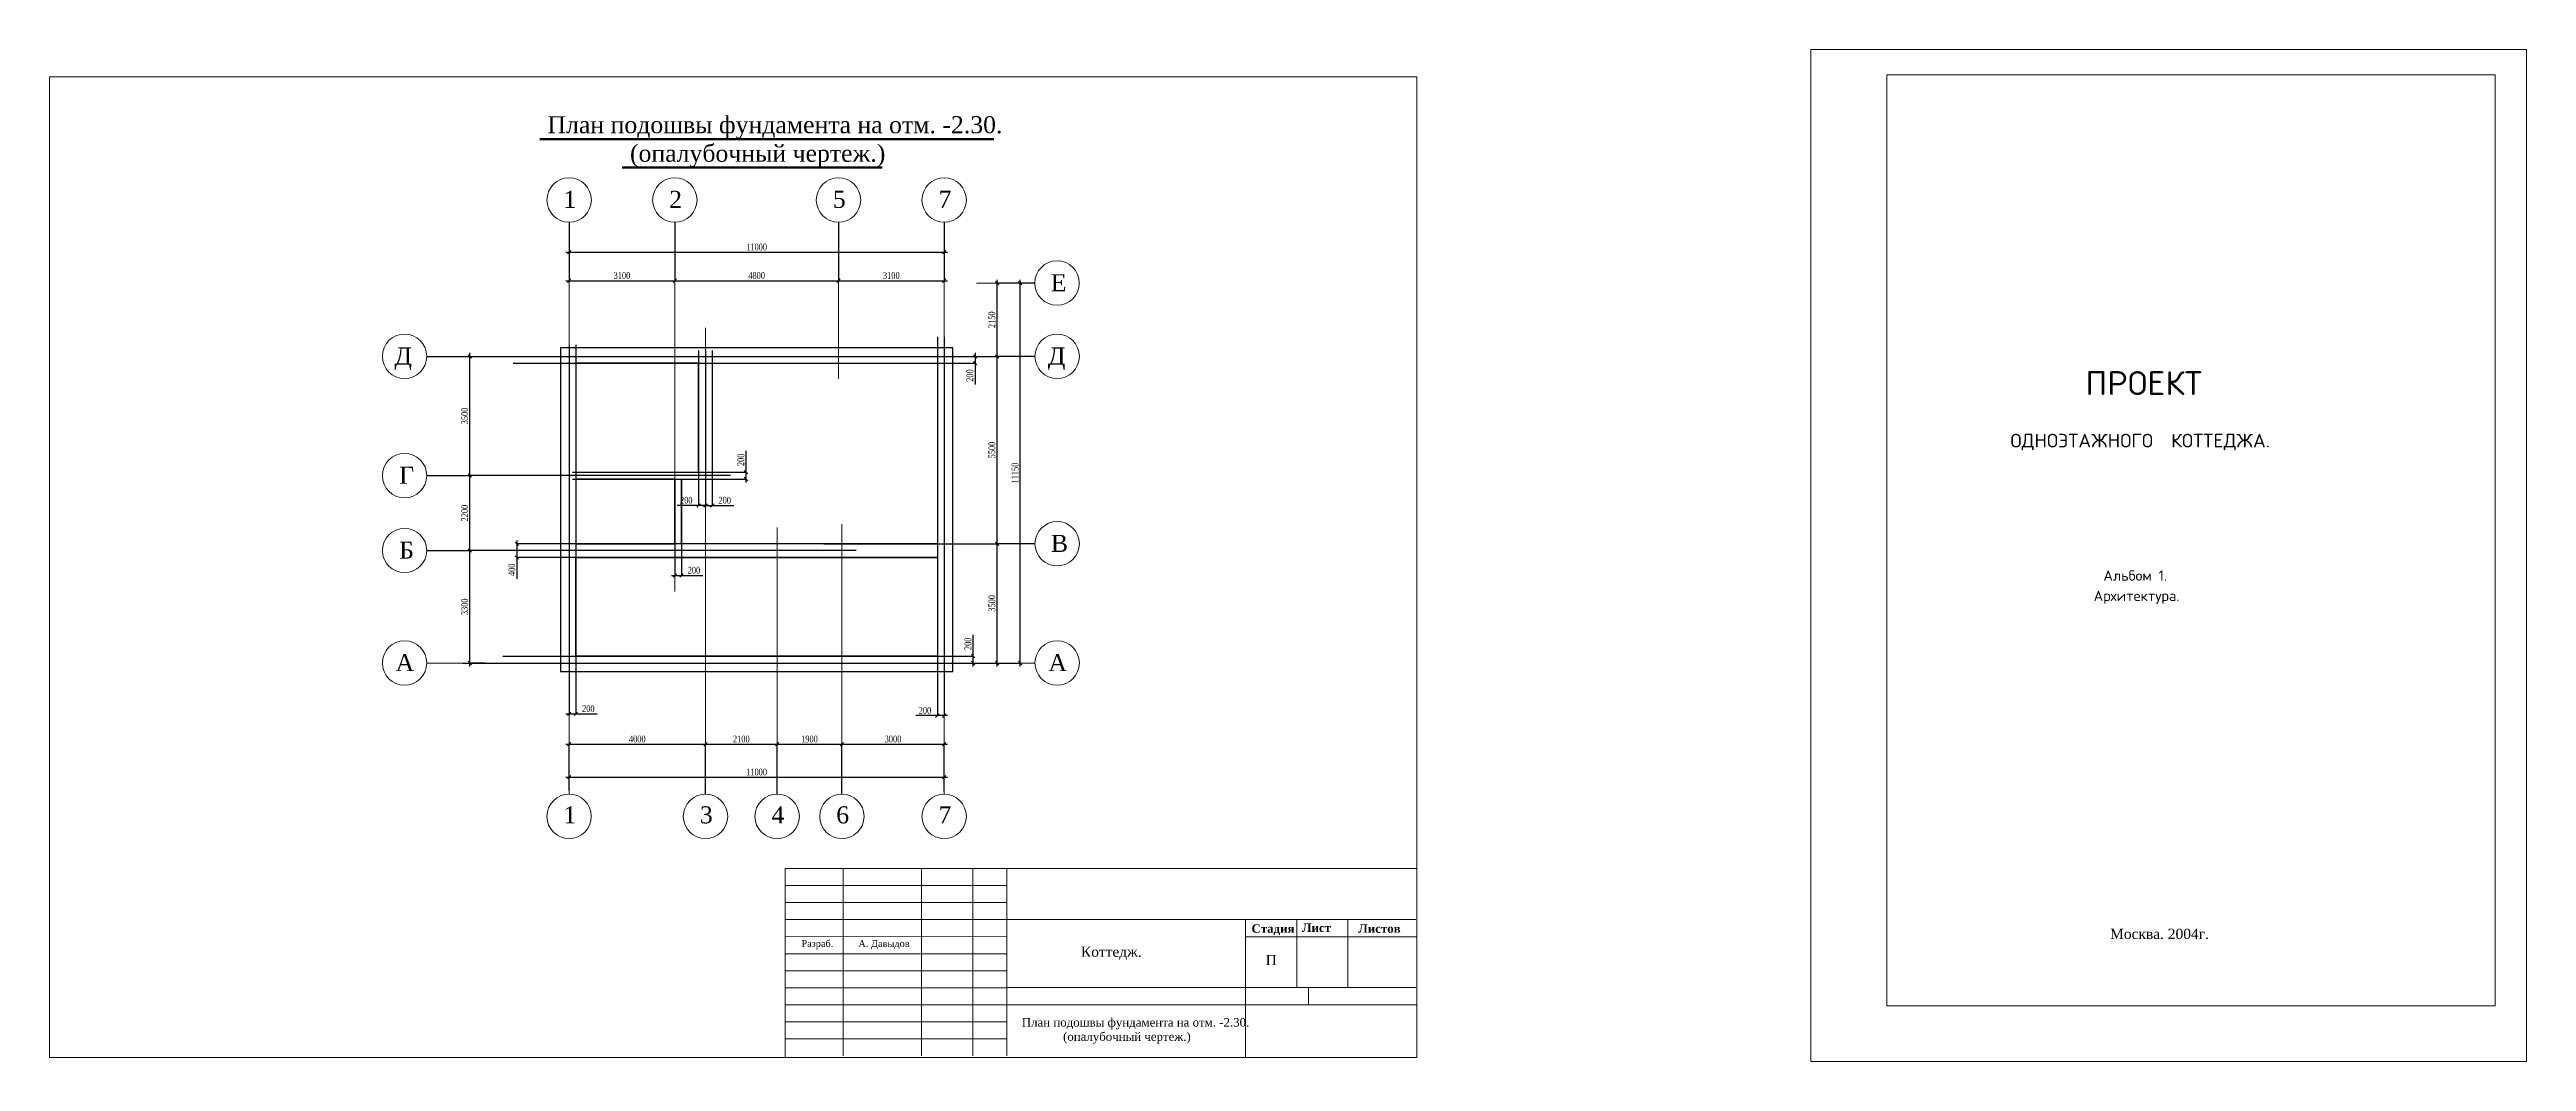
# Model space of a CAD drawing. Extents: x 1560470 to 2285577, y -245723 to 320220.
# Drawn here: x 2127665 to 2200307, y -188290 to -158587 of the extents above; entities that cross this region are included whole.
import ezdxf

# ---------------------------------------------------------------- set-up
doc = ezdxf.new("R2010")
doc.units = 0
doc.header["$LTSCALE"] = 500
doc.header["$MEASUREMENT"] = 0
doc.layers.get('0').update_dxf_attribs({"linetype": 'CONTINUOUS', "lineweight": 0, "plot": 0})
for name, color, linetype, lineweight in [('Для печати', 250, 'CONTINUOUS', 0), ('КР. ОСИ', 34, 'CONTINUOUS', 18), ('КР. ф-т подошва', 34, 'CONTINUOUS', 18), ('Рамка и штамп', 252, 'CONTINUOUS', 15)]:
    doc.layers.add(name, color=color, linetype=linetype, lineweight=lineweight)
doc.layers.get('0').off()
doc.styles.add('NAKLON', font='TIMESBD.TTF', dxfattribs={"height": 500})
doc.styles.add('ROMANS', font='romans', dxfattribs={"height": 2.5})
doc.styles.get("Standard").update_dxf_attribs({"font": 'TIMES.TTF', "width": 0.8, "height": 200})
doc.dimstyles.new('ISO-25', dxfattribs={"dimtxt": 300, "dimasz": 100, "dimexe": 0, "dimexo": 0, "dimgap": 50, "dimtad": 1, "dimdec": 0, "dimrnd": 10, "dimtxsty": 'Standard', "dimblk": 'OBLIQUE', "dimcen": 100, "dimdle": 100, "dimadec": 0, "dimazin": 0, "dimtfac": 1, "dimtdec": 0, "dimtmove": 0, "dimatfit": 3, "dimldrblk": 'OBLIQUE', "dimfxl": 0, "dimarcsym": 0})

msp = doc.modelspace()

# ---------------------------------------------------------------- texts
at = {"layer": 'Для печати', "color": 5, "linetype": 'Continuous', "lineweight": 15, "ltscale": 0.13, "style": 'ROMANS'}
for s, height, p in [('ПРОЕКТ', 700, (2187370.1, -168728.3)), ('ОДНОЭТАЖНОГО  КОТТЕДЖА.', 400, (2185174.4, -170266.6)), ('Альбом 1.', 300, (2187898.5, -174177.5)), ('Архитектура.', 300, (2187612.9, -174772.4))]:
    msp.add_text(s, height=height, dxfattribs=at).set_placement(p)
at = {"layer": 'Для печати', "color": 5, "linetype": 'Continuous', "lineweight": 15, "ltscale": 0.13}
msp.add_text('Москва. 2004г.', height=300, dxfattribs=at).set_placement((2188096.5, -184693.4))
at = {"layer": 'КР. ОСИ', "color": 5, "linetype": 'Continuous', "lineweight": 9}
for s, p in [('1', (2142736.5, -163234.3)), ('2', (2145836.5, -163234.3)), ('5', (2150636.4, -163234.3)), ('7', (2153736.2, -163234.3)), ('Е', (2157029, -165681.8)), ('Д', (2137777.2, -167832.8)), ('Д', (2156942.9, -167832.8)), ('Г', (2137919.8, -171333)), ('В', (2157032, -173332.8)), ('Б', (2137919.8, -173532.4)), ('А', (2137814.3, -176832.8)), ('А', (2156958.8, -176832.8)), ('1', (2142736.5, -181299.8)), ('3', (2146736.9, -181299.7)), ('4', (2148836.8, -181299.7)), ('6', (2150736.6, -181299.8)), ('7', (2153736.2, -181299.7))]:
    msp.add_text(s, height=500, dxfattribs=at).set_placement(p)
at = {"layer": 'КР. ф-т подошва', "color": 5, "linetype": 'Continuous', "lineweight": 50, "ltscale": 0.13}
for s, height, p in [('План подошвы фундамента на отм. -2.30.', 500, (2142268.3, -161044.4)), ('(опалубочный чертеж.)', 500, (2144688, -161882.5)), ('План подошвы фундамента на отм. -2.30.', 250, (2156178.9, -187264.5)), ('(опалубочный чертеж.)', 250, (2157388.7, -187683.5))]:
    msp.add_text(s, height=height, dxfattribs=at).set_placement(p)
at = {"layer": 'Рамка и штамп', "color": 5, "linetype": 'Continuous', "lineweight": 15, "ltscale": 0.13, "style": 'NAKLON'}
for s, p in [('Стадия', (2162916, -184512.8)), ('Лист', (2164395.5, -184488.5)), ('Листов', (2166044.8, -184512.8))]:
    msp.add_text(s, height=250, dxfattribs=at).set_placement(p)
at = {"layer": 'Рамка и штамп', "color": 5, "linetype": 'Continuous', "lineweight": 15}
for s, height, p in [('Разраб.', 200, (2149715.3, -184928.1)), ('А. Давыдов', 200, (2151385.7, -184928.1)), ('П', 300, (2163332.1, -185461.5))]:
    msp.add_text(s, height=height, dxfattribs=at).set_placement(p)
at = {"layer": 'Рамка и штамп', "color": 5, "linetype": 'Continuous', "lineweight": 9}
msp.add_text('Коттедж.', height=300, dxfattribs=at).set_placement((2157911.6, -185217.9))

# ---------------------------------------------------------------- blocks, each defined once
blk = doc.blocks.new('_Oblique')
at = {"color": 0, "linetype": 'ByBlock', "lineweight": -2}
blk.add_line((-0.5, -0.5), (0.5, 0.5), dxfattribs=at)
blk = doc.blocks.new('*D677')
at = {"layer": 'КР. ОСИ', "color": 0, "linetype": 'Continuous', "lineweight": -2, "ltscale": 0.13}
for p, q in [((2138728, -173294), (2139990, -173294)), ((2139990, -176694), (2139990, -173194)), ((2140438, -176594), (2139990, -176594))]:
    blk.add_line(p, q, dxfattribs=at)
at = {"layer": 'КР. ОСИ', "color": 0, "linetype": 'Continuous', "lineweight": -2, "ltscale": 0.13, "xscale": 100, "yscale": 100, "zscale": 100}
for p, rotation in [((2139990, -173294), 90), ((2139990, -176594), 270)]:
    blk.add_blockref('_Oblique', p, dxfattribs=dict(at, rotation=rotation))
at = {"layer": 'КР. ОСИ', "color": 0, "linetype": 'Continuous', "lineweight": 9, "ltscale": 0.13, "insert": (2139839, -174944), "char_height": 200, "attachment_point": 5, "rotation": 90}
blk.add_mtext('3300', dxfattribs=at)
blk = doc.blocks.new('*D678')
at = {"layer": 'КР. ОСИ', "color": 0, "linetype": 'Continuous', "lineweight": -2, "ltscale": 0.13}
for p, q in [((2138728, -171094), (2139990, -171094)), ((2139990, -173394), (2139990, -170994)), ((2151322, -173294), (2139990, -173294))]:
    blk.add_line(p, q, dxfattribs=at)
at = {"layer": 'КР. ОСИ', "color": 0, "linetype": 'Continuous', "lineweight": -2, "ltscale": 0.13, "xscale": 100, "yscale": 100, "zscale": 100}
for p, rotation in [((2139990, -171094), 90), ((2139990, -173294), 270)]:
    blk.add_blockref('_Oblique', p, dxfattribs=dict(at, rotation=rotation))
at = {"layer": 'КР. ОСИ', "color": 0, "linetype": 'Continuous', "lineweight": 9, "ltscale": 0.13, "insert": (2139839, -172194), "char_height": 200, "attachment_point": 5, "rotation": 90}
blk.add_mtext('2200', dxfattribs=at)
blk = doc.blocks.new('*D679')
at = {"layer": 'КР. ОСИ', "color": 0, "linetype": 'Continuous', "lineweight": -2, "ltscale": 0.13}
for p, q in [((2138728, -167594), (2139990, -167594)), ((2139990, -171194), (2139990, -167494)), ((2147640, -171094), (2139990, -171094))]:
    blk.add_line(p, q, dxfattribs=at)
at = {"layer": 'КР. ОСИ', "color": 0, "linetype": 'Continuous', "lineweight": -2, "ltscale": 0.13, "xscale": 100, "yscale": 100, "zscale": 100}
for p, rotation in [((2139990, -167594), 90), ((2139990, -171094), 270)]:
    blk.add_blockref('_Oblique', p, dxfattribs=dict(at, rotation=rotation))
at = {"layer": 'КР. ОСИ', "color": 0, "linetype": 'Continuous', "lineweight": 9, "ltscale": 0.13, "insert": (2139839, -169344), "char_height": 200, "attachment_point": 5, "rotation": 90}
blk.add_mtext('3500', dxfattribs=at)
blk = doc.blocks.new('*D680')
at = {"layer": 'КР. ОСИ', "color": 0, "linetype": 'Continuous', "lineweight": -2, "ltscale": 0.13}
for p, q in [((2142802, -179946), (2154002, -179946)), ((2142902, -180337), (2142902, -179946)), ((2153902, -180369), (2153902, -179946))]:
    blk.add_line(p, q, dxfattribs=at)
at = {"layer": 'КР. ОСИ', "color": 0, "linetype": 'Continuous', "lineweight": -2, "ltscale": 0.13, "xscale": 100, "yscale": 100, "zscale": 100, "rotation": 180}
blk.add_blockref('_Oblique', (2142902, -179946), dxfattribs=at)
at = {"layer": 'КР. ОСИ', "color": 0, "linetype": 'Continuous', "lineweight": -2, "ltscale": 0.13, "xscale": 100, "yscale": 100, "zscale": 100}
blk.add_blockref('_Oblique', (2153902, -179946), dxfattribs=at)
at = {"layer": 'КР. ОСИ', "color": 0, "linetype": 'Continuous', "lineweight": 9, "ltscale": 0.13, "insert": (2148402, -179795), "char_height": 200, "attachment_point": 5}
blk.add_mtext('11000', dxfattribs=at)
blk = doc.blocks.new('*D681')
at = {"layer": 'КР. ОСИ', "color": 0, "linetype": 'Continuous', "lineweight": -2, "ltscale": 0.13}
for p, q in [((2142802, -178978), (2147003, -178978)), ((2142902, -180337), (2142902, -178978)), ((2146903, -180443), (2146903, -178978))]:
    blk.add_line(p, q, dxfattribs=at)
at = {"layer": 'КР. ОСИ', "color": 0, "linetype": 'Continuous', "lineweight": -2, "ltscale": 0.13, "xscale": 100, "yscale": 100, "zscale": 100, "rotation": 180}
blk.add_blockref('_Oblique', (2142902, -178978), dxfattribs=at)
at = {"layer": 'КР. ОСИ', "color": 0, "linetype": 'Continuous', "lineweight": -2, "ltscale": 0.13, "xscale": 100, "yscale": 100, "zscale": 100}
blk.add_blockref('_Oblique', (2146903, -178978), dxfattribs=at)
at = {"layer": 'КР. ОСИ', "color": 0, "linetype": 'Continuous', "lineweight": 9, "ltscale": 0.13, "insert": (2144902, -178826), "char_height": 200, "attachment_point": 5}
blk.add_mtext('4000', dxfattribs=at)
blk = doc.blocks.new('*D682')
at = {"layer": 'КР. ОСИ', "color": 0, "linetype": 'Continuous', "lineweight": -2, "ltscale": 0.13}
for p, q in [((2146803, -178978), (2149102, -178978)), ((2146903, -180443), (2146903, -178978)), ((2149002, -180443), (2149002, -178978))]:
    blk.add_line(p, q, dxfattribs=at)
at = {"layer": 'КР. ОСИ', "color": 0, "linetype": 'Continuous', "lineweight": -2, "ltscale": 0.13, "xscale": 100, "yscale": 100, "zscale": 100, "rotation": 180}
blk.add_blockref('_Oblique', (2146903, -178978), dxfattribs=at)
at = {"layer": 'КР. ОСИ', "color": 0, "linetype": 'Continuous', "lineweight": -2, "ltscale": 0.13, "xscale": 100, "yscale": 100, "zscale": 100}
blk.add_blockref('_Oblique', (2149002, -178978), dxfattribs=at)
at = {"layer": 'КР. ОСИ', "color": 0, "linetype": 'Continuous', "lineweight": 9, "ltscale": 0.13, "insert": (2147953, -178826), "char_height": 200, "attachment_point": 5}
blk.add_mtext('2100', dxfattribs=at)
blk = doc.blocks.new('*D683')
at = {"layer": 'КР. ОСИ', "color": 0, "linetype": 'Continuous', "lineweight": -2, "ltscale": 0.13}
for p, q in [((2148902, -178978), (2151002, -178978)), ((2149002, -180443), (2149002, -178978)), ((2150902, -180443), (2150902, -178978))]:
    blk.add_line(p, q, dxfattribs=at)
at = {"layer": 'КР. ОСИ', "color": 0, "linetype": 'Continuous', "lineweight": -2, "ltscale": 0.13, "xscale": 100, "yscale": 100, "zscale": 100, "rotation": 180}
blk.add_blockref('_Oblique', (2149002, -178978), dxfattribs=at)
at = {"layer": 'КР. ОСИ', "color": 0, "linetype": 'Continuous', "lineweight": -2, "ltscale": 0.13, "xscale": 100, "yscale": 100, "zscale": 100}
blk.add_blockref('_Oblique', (2150902, -178978), dxfattribs=at)
at = {"layer": 'КР. ОСИ', "color": 0, "linetype": 'Continuous', "lineweight": 9, "ltscale": 0.13, "insert": (2149952, -178826), "char_height": 200, "attachment_point": 5}
blk.add_mtext('1900', dxfattribs=at)
blk = doc.blocks.new('*D684')
at = {"layer": 'КР. ОСИ', "color": 0, "linetype": 'Continuous', "lineweight": -2, "ltscale": 0.13}
for p, q in [((2150802, -178978), (2154002, -178978)), ((2150902, -180443), (2150902, -178978)), ((2153902, -180369), (2153902, -178978))]:
    blk.add_line(p, q, dxfattribs=at)
at = {"layer": 'КР. ОСИ', "color": 0, "linetype": 'Continuous', "lineweight": -2, "ltscale": 0.13, "xscale": 100, "yscale": 100, "zscale": 100, "rotation": 180}
blk.add_blockref('_Oblique', (2150902, -178978), dxfattribs=at)
at = {"layer": 'КР. ОСИ', "color": 0, "linetype": 'Continuous', "lineweight": -2, "ltscale": 0.13, "xscale": 100, "yscale": 100, "zscale": 100}
blk.add_blockref('_Oblique', (2153902, -178978), dxfattribs=at)
at = {"layer": 'КР. ОСИ', "color": 0, "linetype": 'Continuous', "lineweight": 9, "ltscale": 0.13, "insert": (2152402, -178826), "char_height": 200, "attachment_point": 5}
blk.add_mtext('3000', dxfattribs=at)
blk = doc.blocks.new('*D685')
at = {"layer": 'КР. ОСИ', "color": 0, "linetype": 'Continuous', "lineweight": -2, "ltscale": 0.13}
for p, q in [((2156133, -176694), (2156133, -165343)), ((2156561, -165443), (2156133, -165443)), ((2139789, -176594), (2156133, -176594))]:
    blk.add_line(p, q, dxfattribs=at)
at = {"layer": 'КР. ОСИ', "color": 0, "linetype": 'Continuous', "lineweight": -2, "ltscale": 0.13, "xscale": 100, "yscale": 100, "zscale": 100}
for p, rotation in [((2156133, -165443), 90), ((2156133, -176594), 270)]:
    blk.add_blockref('_Oblique', p, dxfattribs=dict(at, rotation=rotation))
at = {"layer": 'КР. ОСИ', "color": 0, "linetype": 'Continuous', "lineweight": 9, "ltscale": 0.13, "insert": (2155981, -171019), "char_height": 200, "attachment_point": 5, "rotation": 90}
blk.add_mtext('11150', dxfattribs=at)
blk = doc.blocks.new('*D686')
at = {"layer": 'КР. ОСИ', "color": 0, "linetype": 'Continuous', "lineweight": -2, "ltscale": 0.13}
for p, q in [((2155453, -176694), (2155453, -172994)), ((2156564, -173094), (2155453, -173094)), ((2139789, -176594), (2155453, -176594))]:
    blk.add_line(p, q, dxfattribs=at)
at = {"layer": 'КР. ОСИ', "color": 0, "linetype": 'Continuous', "lineweight": -2, "ltscale": 0.13, "xscale": 100, "yscale": 100, "zscale": 100}
for p, rotation in [((2155453, -173094), 90), ((2155453, -176594), 270)]:
    blk.add_blockref('_Oblique', p, dxfattribs=dict(at, rotation=rotation))
at = {"layer": 'КР. ОСИ', "color": 0, "linetype": 'Continuous', "lineweight": 9, "ltscale": 0.13, "insert": (2155301, -174844), "char_height": 200, "attachment_point": 5, "rotation": 90}
blk.add_mtext('3500', dxfattribs=at)
blk = doc.blocks.new('*D687')
at = {"layer": 'КР. ОСИ', "color": 0, "linetype": 'Continuous', "lineweight": -2, "ltscale": 0.13}
for p, q in [((2155453, -173194), (2155453, -167494)), ((2156564, -167594), (2155453, -167594)), ((2150377, -173094), (2155453, -173094))]:
    blk.add_line(p, q, dxfattribs=at)
at = {"layer": 'КР. ОСИ', "color": 0, "linetype": 'Continuous', "lineweight": -2, "ltscale": 0.13, "xscale": 100, "yscale": 100, "zscale": 100}
for p, rotation in [((2155453, -167594), 90), ((2155453, -173094), 270)]:
    blk.add_blockref('_Oblique', p, dxfattribs=dict(at, rotation=rotation))
at = {"layer": 'КР. ОСИ', "color": 0, "linetype": 'Continuous', "lineweight": 9, "ltscale": 0.13, "insert": (2155301, -170344), "char_height": 200, "attachment_point": 5, "rotation": 90}
blk.add_mtext('5500', dxfattribs=at)
blk = doc.blocks.new('*D688')
at = {"layer": 'КР. ОСИ', "color": 0, "linetype": 'Continuous', "lineweight": -2, "ltscale": 0.13}
for p, q in [((2155453, -167694), (2155453, -165343)), ((2156561, -165443), (2155453, -165443)), ((2138877, -167594), (2155453, -167594))]:
    blk.add_line(p, q, dxfattribs=at)
at = {"layer": 'КР. ОСИ', "color": 0, "linetype": 'Continuous', "lineweight": -2, "ltscale": 0.13, "xscale": 100, "yscale": 100, "zscale": 100}
for p, rotation in [((2155453, -165443), 90), ((2155453, -167594), 270)]:
    blk.add_blockref('_Oblique', p, dxfattribs=dict(at, rotation=rotation))
at = {"layer": 'КР. ОСИ', "color": 0, "linetype": 'Continuous', "lineweight": 9, "ltscale": 0.13, "insert": (2155301, -166519), "char_height": 200, "attachment_point": 5, "rotation": 90}
blk.add_mtext('2150', dxfattribs=at)
blk = doc.blocks.new('*D689')
at = {"layer": 'КР. ОСИ', "color": 0, "linetype": 'Continuous', "lineweight": -2, "ltscale": 0.13}
for p, q in [((2142902, -163657), (2142902, -164537)), ((2153902, -163657), (2153902, -164537)), ((2142802, -164537), (2154002, -164537))]:
    blk.add_line(p, q, dxfattribs=at)
at = {"layer": 'КР. ОСИ', "color": 0, "linetype": 'Continuous', "lineweight": -2, "ltscale": 0.13, "xscale": 100, "yscale": 100, "zscale": 100, "rotation": 180}
blk.add_blockref('_Oblique', (2142902, -164537), dxfattribs=at)
at = {"layer": 'КР. ОСИ', "color": 0, "linetype": 'Continuous', "lineweight": -2, "ltscale": 0.13, "xscale": 100, "yscale": 100, "zscale": 100}
blk.add_blockref('_Oblique', (2153902, -164537), dxfattribs=at)
at = {"layer": 'КР. ОСИ', "color": 0, "linetype": 'Continuous', "lineweight": 9, "ltscale": 0.13, "insert": (2148402, -164385), "char_height": 200, "attachment_point": 5}
blk.add_mtext('11000', dxfattribs=at)
blk = doc.blocks.new('*D690')
at = {"layer": 'КР. ОСИ', "color": 0, "linetype": 'Continuous', "lineweight": -2, "ltscale": 0.13}
for p, q in [((2142902, -163657), (2142902, -165373)), ((2146002, -163657), (2146002, -165373)), ((2142802, -165373), (2146102, -165373))]:
    blk.add_line(p, q, dxfattribs=at)
at = {"layer": 'КР. ОСИ', "color": 0, "linetype": 'Continuous', "lineweight": -2, "ltscale": 0.13, "xscale": 100, "yscale": 100, "zscale": 100, "rotation": 180}
blk.add_blockref('_Oblique', (2142902, -165373), dxfattribs=at)
at = {"layer": 'КР. ОСИ', "color": 0, "linetype": 'Continuous', "lineweight": -2, "ltscale": 0.13, "xscale": 100, "yscale": 100, "zscale": 100}
blk.add_blockref('_Oblique', (2146002, -165373), dxfattribs=at)
at = {"layer": 'КР. ОСИ', "color": 0, "linetype": 'Continuous', "lineweight": 9, "ltscale": 0.13, "insert": (2144452, -165221), "char_height": 200, "attachment_point": 5}
blk.add_mtext('3100', dxfattribs=at)
blk = doc.blocks.new('*D691')
at = {"layer": 'КР. ОСИ', "color": 0, "linetype": 'Continuous', "lineweight": -2, "ltscale": 0.13}
for p, q in [((2146002, -163657), (2146002, -165373)), ((2150802, -163657), (2150802, -165373)), ((2145902, -165373), (2150902, -165373))]:
    blk.add_line(p, q, dxfattribs=at)
at = {"layer": 'КР. ОСИ', "color": 0, "linetype": 'Continuous', "lineweight": -2, "ltscale": 0.13, "xscale": 100, "yscale": 100, "zscale": 100, "rotation": 180}
blk.add_blockref('_Oblique', (2146002, -165373), dxfattribs=at)
at = {"layer": 'КР. ОСИ', "color": 0, "linetype": 'Continuous', "lineweight": -2, "ltscale": 0.13, "xscale": 100, "yscale": 100, "zscale": 100}
blk.add_blockref('_Oblique', (2150802, -165373), dxfattribs=at)
at = {"layer": 'КР. ОСИ', "color": 0, "linetype": 'Continuous', "lineweight": 9, "ltscale": 0.13, "insert": (2148402, -165221), "char_height": 200, "attachment_point": 5}
blk.add_mtext('4800', dxfattribs=at)
blk = doc.blocks.new('*D692')
at = {"layer": 'КР. ОСИ', "color": 0, "linetype": 'Continuous', "lineweight": -2, "ltscale": 0.13}
for p, q in [((2150802, -163657), (2150802, -165373)), ((2153902, -163657), (2153902, -165373)), ((2150702, -165373), (2154002, -165373))]:
    blk.add_line(p, q, dxfattribs=at)
at = {"layer": 'КР. ОСИ', "color": 0, "linetype": 'Continuous', "lineweight": -2, "ltscale": 0.13, "xscale": 100, "yscale": 100, "zscale": 100, "rotation": 180}
blk.add_blockref('_Oblique', (2150802, -165373), dxfattribs=at)
at = {"layer": 'КР. ОСИ', "color": 0, "linetype": 'Continuous', "lineweight": -2, "ltscale": 0.13, "xscale": 100, "yscale": 100, "zscale": 100}
blk.add_blockref('_Oblique', (2153902, -165373), dxfattribs=at)
at = {"layer": 'КР. ОСИ', "color": 0, "linetype": 'Continuous', "lineweight": 9, "ltscale": 0.13, "insert": (2152352, -165221), "char_height": 200, "attachment_point": 5}
blk.add_mtext('3100', dxfattribs=at)
blk = doc.blocks.new('*D693')
at = {"layer": 'КР. ф-т подошва', "color": 0, "linetype": 'Continuous', "lineweight": -2, "ltscale": 0.13}
for p, q in [((2154752, -176394), (2154752, -175768)), ((2140959, -176394), (2154752, -176394)), ((2154752, -176694), (2154752, -176394)), ((2140959, -176594), (2154752, -176594))]:
    blk.add_line(p, q, dxfattribs=at)
at = {"layer": 'КР. ф-т подошва', "color": 0, "linetype": 'Continuous', "lineweight": -2, "ltscale": 0.13, "xscale": 100, "yscale": 100, "zscale": 100}
for p, rotation in [((2154752, -176394), 90), ((2154752, -176594), 270)]:
    blk.add_blockref('_Oblique', p, dxfattribs=dict(at, rotation=rotation))
at = {"layer": 'КР. ф-т подошва', "color": 0, "linetype": 'Continuous', "lineweight": 0, "ltscale": 0.13, "insert": (2154600, -176031), "char_height": 200, "attachment_point": 5, "rotation": 90}
blk.add_mtext('200', dxfattribs=at)
blk = doc.blocks.new('*D694')
at = {"layer": 'КР. ф-т подошва', "color": 0, "linetype": 'Continuous', "lineweight": -2, "ltscale": 0.13}
for p, q in [((2141258, -167594), (2154809, -167594)), ((2141258, -167794), (2154809, -167794)), ((2154809, -167494), (2154809, -167794)), ((2154809, -167794), (2154809, -168420))]:
    blk.add_line(p, q, dxfattribs=at)
at = {"layer": 'КР. ф-т подошва', "color": 0, "linetype": 'Continuous', "lineweight": -2, "ltscale": 0.13, "xscale": 100, "yscale": 100, "zscale": 100}
for p, rotation in [((2154809, -167594), 90), ((2154809, -167794), 270)]:
    blk.add_blockref('_Oblique', p, dxfattribs=dict(at, rotation=rotation))
at = {"layer": 'КР. ф-т подошва', "color": 0, "linetype": 'Continuous', "lineweight": 0, "ltscale": 0.13, "insert": (2154657, -168157), "char_height": 200, "attachment_point": 5, "rotation": 90}
blk.add_mtext('200', dxfattribs=at)
blk = doc.blocks.new('*D695')
at = {"layer": 'КР. ф-т подошва', "color": 0, "linetype": 'Continuous', "lineweight": -2, "ltscale": 0.13}
for p, q in [((2146002, -171194), (2146002, -174024)), ((2146202, -171194), (2146202, -174024)), ((2145902, -174024), (2146202, -174024)), ((2146202, -174024), (2146828, -174024))]:
    blk.add_line(p, q, dxfattribs=at)
at = {"layer": 'КР. ф-т подошва', "color": 0, "linetype": 'Continuous', "lineweight": -2, "ltscale": 0.13, "xscale": 100, "yscale": 100, "zscale": 100, "rotation": 180}
blk.add_blockref('_Oblique', (2146002, -174024), dxfattribs=at)
at = {"layer": 'КР. ф-т подошва', "color": 0, "linetype": 'Continuous', "lineweight": -2, "ltscale": 0.13, "xscale": 100, "yscale": 100, "zscale": 100}
blk.add_blockref('_Oblique', (2146202, -174024), dxfattribs=at)
at = {"layer": 'КР. ф-т подошва', "color": 0, "linetype": 'Continuous', "lineweight": 0, "ltscale": 0.13, "insert": (2146565, -173872), "char_height": 200, "attachment_point": 5}
blk.add_mtext('200', dxfattribs=at)
blk = doc.blocks.new('*D696')
at = {"layer": 'КР. ф-т подошва', "color": 0, "linetype": 'Continuous', "lineweight": -2, "ltscale": 0.13}
for p, q in [((2148091, -170994), (2148091, -170368)), ((2143002, -170994), (2148091, -170994)), ((2143002, -171194), (2148091, -171194)), ((2148091, -171294), (2148091, -170994))]:
    blk.add_line(p, q, dxfattribs=at)
at = {"layer": 'КР. ф-т подошва', "color": 0, "linetype": 'Continuous', "lineweight": -2, "ltscale": 0.13, "xscale": 100, "yscale": 100, "zscale": 100}
for p, rotation in [((2148091, -170994), 90), ((2148091, -171194), 270)]:
    blk.add_blockref('_Oblique', p, dxfattribs=dict(at, rotation=rotation))
at = {"layer": 'КР. ф-т подошва', "color": 0, "linetype": 'Continuous', "lineweight": 0, "ltscale": 0.13, "insert": (2147940, -170631), "char_height": 200, "attachment_point": 5, "rotation": 90}
blk.add_mtext('200', dxfattribs=at)
blk = doc.blocks.new('*D697')
at = {"layer": 'КР. ф-т подошва', "color": 0, "linetype": 'Continuous', "lineweight": -2, "ltscale": 0.13}
for p, q in [((2142902, -167251), (2142902, -178083)), ((2143103, -167251), (2143103, -178083)), ((2142802, -178083), (2143103, -178083)), ((2143103, -178083), (2143729, -178083))]:
    blk.add_line(p, q, dxfattribs=at)
at = {"layer": 'КР. ф-т подошва', "color": 0, "linetype": 'Continuous', "lineweight": -2, "ltscale": 0.13, "xscale": 100, "yscale": 100, "zscale": 100, "rotation": 180}
blk.add_blockref('_Oblique', (2142902, -178083), dxfattribs=at)
at = {"layer": 'КР. ф-т подошва', "color": 0, "linetype": 'Continuous', "lineweight": -2, "ltscale": 0.13, "xscale": 100, "yscale": 100, "zscale": 100}
blk.add_blockref('_Oblique', (2143103, -178083), dxfattribs=at)
at = {"layer": 'КР. ф-т подошва', "color": 0, "linetype": 'Continuous', "lineweight": 0, "ltscale": 0.13, "insert": (2143466, -177932), "char_height": 200, "attachment_point": 5}
blk.add_mtext('200', dxfattribs=at)
blk = doc.blocks.new('*D698')
at = {"layer": 'КР. ф-т подошва', "color": 0, "linetype": 'Continuous', "lineweight": -2, "ltscale": 0.13}
for p, q in [((2153702, -167020), (2153702, -178139)), ((2153902, -167020), (2153902, -178139)), ((2153702, -178139), (2153076, -178139)), ((2154002, -178139), (2153702, -178139))]:
    blk.add_line(p, q, dxfattribs=at)
at = {"layer": 'КР. ф-т подошва', "color": 0, "linetype": 'Continuous', "lineweight": -2, "ltscale": 0.13, "xscale": 100, "yscale": 100, "zscale": 100, "rotation": 180}
blk.add_blockref('_Oblique', (2153702, -178139), dxfattribs=at)
at = {"layer": 'КР. ф-т подошва', "color": 0, "linetype": 'Continuous', "lineweight": -2, "ltscale": 0.13, "xscale": 100, "yscale": 100, "zscale": 100}
blk.add_blockref('_Oblique', (2153902, -178139), dxfattribs=at)
at = {"layer": 'КР. ф-т подошва', "color": 0, "linetype": 'Continuous', "lineweight": 0, "ltscale": 0.13, "insert": (2153339, -177987), "char_height": 200, "attachment_point": 5}
blk.add_mtext('200', dxfattribs=at)
blk = doc.blocks.new('*D699')
at = {"layer": 'КР. ф-т подошва', "color": 0, "linetype": 'Continuous', "lineweight": -2, "ltscale": 0.13}
for p, q in [((2141372, -172994), (2141372, -173494)), ((2153702, -173094), (2141372, -173094)), ((2153702, -173494), (2141372, -173494)), ((2141372, -173494), (2141372, -174122))]:
    blk.add_line(p, q, dxfattribs=at)
at = {"layer": 'КР. ф-т подошва', "color": 0, "linetype": 'Continuous', "lineweight": -2, "ltscale": 0.13, "xscale": 100, "yscale": 100, "zscale": 100}
for p, rotation in [((2141372, -173094), 90), ((2141372, -173494), 270)]:
    blk.add_blockref('_Oblique', p, dxfattribs=dict(at, rotation=rotation))
at = {"layer": 'КР. ф-т подошва', "color": 0, "linetype": 'Continuous', "lineweight": 0, "ltscale": 0.13, "insert": (2141220, -173858), "char_height": 200, "attachment_point": 5, "rotation": 90}
blk.add_mtext('400', dxfattribs=at)
blk = doc.blocks.new('*D700')
at = {"layer": 'КР. ф-т подошва', "color": 0, "linetype": 'Continuous', "lineweight": -2, "ltscale": 0.13}
for p, q in [((2146702, -167420), (2146702, -171970)), ((2146903, -167420), (2146903, -171970)), ((2146702, -171970), (2146076, -171970)), ((2147003, -171970), (2146702, -171970))]:
    blk.add_line(p, q, dxfattribs=at)
at = {"layer": 'КР. ф-т подошва', "color": 0, "linetype": 'Continuous', "lineweight": -2, "ltscale": 0.13, "xscale": 100, "yscale": 100, "zscale": 100, "rotation": 180}
blk.add_blockref('_Oblique', (2146702, -171970), dxfattribs=at)
at = {"layer": 'КР. ф-т подошва', "color": 0, "linetype": 'Continuous', "lineweight": -2, "ltscale": 0.13, "xscale": 100, "yscale": 100, "zscale": 100}
blk.add_blockref('_Oblique', (2146903, -171970), dxfattribs=at)
at = {"layer": 'КР. ф-т подошва', "color": 0, "linetype": 'Continuous', "lineweight": 0, "ltscale": 0.13, "insert": (2146339, -171819), "char_height": 200, "attachment_point": 5}
blk.add_mtext('200', dxfattribs=at)
blk = doc.blocks.new('*D701')
at = {"layer": 'КР. ф-т подошва', "color": 0, "linetype": 'Continuous', "lineweight": -2, "ltscale": 0.13}
for p, q in [((2146903, -167420), (2146903, -171970)), ((2147103, -167420), (2147103, -171970)), ((2146803, -171970), (2147103, -171970)), ((2147103, -171970), (2147729, -171970))]:
    blk.add_line(p, q, dxfattribs=at)
at = {"layer": 'КР. ф-т подошва', "color": 0, "linetype": 'Continuous', "lineweight": -2, "ltscale": 0.13, "xscale": 100, "yscale": 100, "zscale": 100, "rotation": 180}
blk.add_blockref('_Oblique', (2146903, -171970), dxfattribs=at)
at = {"layer": 'КР. ф-т подошва', "color": 0, "linetype": 'Continuous', "lineweight": -2, "ltscale": 0.13, "xscale": 100, "yscale": 100, "zscale": 100}
blk.add_blockref('_Oblique', (2147103, -171970), dxfattribs=at)
at = {"layer": 'КР. ф-т подошва', "color": 0, "linetype": 'Continuous', "lineweight": 0, "ltscale": 0.13, "insert": (2147466, -171819), "char_height": 200, "attachment_point": 5}
blk.add_mtext('200', dxfattribs=at)

# ---------------------------------------------------------------- dimensions: what is measured, and where the dimension line sits
at = {"layer": 'КР. ОСИ', "color": 5, "linetype": 'Continuous', "lineweight": 9, "ltscale": 0.13}
for base, p1, p2, picture, middle in [((2153902, -164536.7), (2142902.2, -163657.3), (2153902, -163657.3), '*D689', (2148402.1, -164385)), ((2146002.2, -165372.6), (2142902.2, -163657.3), (2146002.2, -163657.3), '*D690', (2144452.2, -165220.9)), ((2150802.1, -165372.6), (2146002.2, -163657.3), (2150802.1, -163657.3), '*D691', (2148402.2, -165220.9)), ((2153902, -165372.6), (2150802.1, -163657.3), (2153902, -163657.3), '*D692', (2152352, -165220.9)), ((2146902.6, -178977.8), (2142902.2, -180336.7), (2146902.6, -180442.9), '*D681', (2144902.4, -178826)), ((2149002.5, -178977.8), (2146902.6, -180442.9), (2149002.5, -180442.9), '*D682', (2147952.5, -178826)), ((2150902.3, -178977.8), (2149002.5, -180442.9), (2150902.3, -180442.9), '*D683', (2149952.4, -178825.7)), ((2153902, -178977.8), (2150902.3, -180442.9), (2153902, -180369.3), '*D684', (2152402.1, -178826)), ((2153902, -179946.5), (2142902.2, -180336.7), (2153902, -180369.3), '*D680', (2148402.1, -179794.8))]:
    dim = msp.add_linear_dim(base=base, p1=p1, p2=p2, dimstyle='ISO-25', dxfattribs=at)
    dim.commit()
    dim.dimension.update_dxf_attribs({"geometry": picture, "text_midpoint": middle})
for base, p1, p2, picture, middle in [((2155452.8, -165443.2), (2138877, -167594.2), (2156561.4, -165443.2), '*D688', (2155301.1, -166518.7)), ((2156132.8, -165443.2), (2139789.2, -176594.2), (2156561.4, -165443.2), '*D685', (2155981.1, -171018.7)), ((2139990.3, -167594.2), (2147640.4, -171094.4), (2138728.2, -167594.2), '*D679', (2139838.5, -169344.3)), ((2155452.8, -167594.2), (2150377, -173094.1), (2156564.3, -167594.2), '*D687', (2155301.1, -170344.2)), ((2139990.3, -171094.4), (2151321.7, -173293.8), (2138728.1, -171094.4), '*D678', (2139838.5, -172194.1)), ((2139990.3, -173293.8), (2140438.1, -176594.2), (2138728.2, -173293.8), '*D677', (2139838.5, -174944)), ((2155452.8, -173094.2), (2139789.2, -176594.2), (2156564.4, -173094.2), '*D686', (2155301.1, -174844.2))]:
    dim = msp.add_linear_dim(base=base, p1=p1, p2=p2, angle=270, dimstyle='ISO-25', dxfattribs=at)
    dim.commit()
    dim.dimension.update_dxf_attribs({"geometry": picture, "text_midpoint": middle})
at = {"layer": 'КР. ф-т подошва', "color": 5, "linetype": 'Continuous', "lineweight": 0, "ltscale": 0.13}
for base, p1, p2, picture, middle in [((2153702, -178138.6), (2153902, -167020.3), (2153702, -167020.3), '*D698', (2153338.9, -177986.8)), ((2143102.6, -178083.3), (2142902.5, -167250.6), (2143102.6, -167250.6), '*D697', (2143465.6, -177931.6)), ((2146702.2, -171970.3), (2146902.6, -167420.5), (2146702.2, -167420.5), '*D700', (2146339.2, -171818.6)), ((2146202.2231, -174023.8657), (2146001.7496, -171194.0444), (2146202.2231, -171194.0444), '*D695', (2146565.2729, -173872.1354))]:
    dim = msp.add_linear_dim(base=base, p1=p1, p2=p2, dimstyle='ISO-25', dxfattribs=at)
    dim.commit()
    dim.dimension.update_dxf_attribs({"geometry": picture, "text_midpoint": middle})
for base, p1, p2, angle, picture, middle in [((2154808.8, -167794.2), (2141258.3, -167594.2), (2141258.3, -167794.2), 90, '*D694', (2154657.1, -168157.2)), ((2147103, -171970.3), (2146902.6, -167420.5), (2147103, -167420.5), 180, '*D701', (2147466.1, -171818.6)), ((2148091.4, -170993.7), (2143001.8, -171194.1), (2143001.8, -170993.7), 90, '*D696', (2147939.7, -170630.7)), ((2141371.6, -173494), (2153702, -173094.2), (2153702, -173494), 90, '*D699', (2141219.9, -173857.9)), ((2154751.6, -176394.1), (2140959.3, -176594.3), (2140959.3, -176394.1), 90, '*D693', (2154599.9, -176031))]:
    dim = msp.add_linear_dim(base=base, p1=p1, p2=p2, angle=angle, dimstyle='ISO-25', dxfattribs=at)
    dim.commit()
    dim.dimension.update_dxf_attribs({"geometry": picture, "text_midpoint": middle})

# ---------------------------------------------------------------- linework, layer by layer
at = {"layer": 'Для печати', "color": 5, "linetype": 'Continuous', "lineweight": 15, "ltscale": 0.13}
for points in [[(2179321.7, -158587), (2200307.2, -158587), (2200307.2, -188290), (2179321.7, -188290)], [(2181548.6, -159329.2), (2199393.5, -159329.2), (2199393.5, -186657.3), (2181548.6, -186657.3)]]:
    msp.add_lwpolyline(points, close=True, dxfattribs=at)
at = {"layer": 'КР. ОСИ', "color": 5, "linetype": 'Continuous', "lineweight": 9}
for p, q in [((2142902.2, -180336.7), (2142902.2, -163657.3)), ((2146002.2, -174496), (2146002.2, -163657.3)), ((2150802.1, -168254.5), (2150802.1, -163657.3)), ((2153902, -180369.3), (2153902, -163657.3)), ((2154851.3, -165443.2), (2156561.4, -165443.2)), ((2146902.6, -166756.5), (2146902.6, -180442.9)), ((2140438.2, -167594.2), (2138728.2, -167594.2)), ((2138877, -167594.2), (2156564.3, -167594.2)), ((2147640.4, -171094.4), (2138728.1, -171094.4)), ((2149002.5, -172618.5), (2149002.5, -180442.9)), ((2150902.3, -172520.7), (2150902.3, -180442.9)), ((2151321.7, -173293.8), (2138728.2, -173293.8)), ((2150377, -173094.1), (2156564.4, -173094.2)), ((2140438.1, -176594.2), (2138728.1, -176594.2)), ((2139789.2, -176594.2), (2156564.3, -176594.2)), ((2142902.2, -178734.1), (2142902.2, -180442.9)), ((2153902, -178734), (2153902, -180442.9))]:
    msp.add_line(p, q, dxfattribs=at)
for centre in [(2142903, -163004.7), (2146003, -163004.7), (2150802.8, -163004.7), (2153902.7, -163004.7), (2157212.8, -165442.4), (2138076.7, -167593.5), (2157215.8, -167593.4), (2138076.7, -171093.7), (2138076.7, -173293), (2157215.8, -173093.4), (2138076.6, -176593.4), (2157215.8, -176593.5), (2142902.9, -181095.6), (2146903.3, -181095.5), (2149003.2, -181095.5), (2150903, -181095.6), (2153902.7, -181095.5)]:
    msp.add_circle(centre, 651.5, dxfattribs=at)
at = {"layer": 'КР. ф-т подошва', "color": 5, "linetype": 'Continuous', "lineweight": 50, "ltscale": 0.13}
for p, q in [((2155358.6, -161215.8), (2142042.9, -161215.8)), ((2152080, -162053.9), (2144462.7, -162053.9))]:
    msp.add_line(p, q, dxfattribs=at)
at = {"layer": 'КР. ф-т подошва', "color": 5, "linetype": 'Continuous', "lineweight": 30, "ltscale": 0.13}
for points in [[(2154151.9, -167344.5), (2142652.4, -167344.5), (2142652.4, -176844), (2154151.9, -176844)], [(2146702.2, -167794.2), (2143102.6, -167794.2), (2143102.6, -170993.7), (2146702.2, -170993.7)], [(2146002.2, -171194.1), (2143102.6, -171194.1), (2143102.6, -173094.2), (2146002.2, -173094.2)], [(2143102.5, -173494), (2153702, -173494), (2153702, -176394.1), (2143102.5, -176394.1)]]:
    msp.add_lwpolyline(points, close=True, dxfattribs=at)
msp.add_lwpolyline([(2153702, -173094.1), (2146202.2, -173094.1), (2146202.2, -171194.3), (2147103.9, -171194.3), (2147103.9, -167794.8), (2153701.8, -167794.8), (2153701.8, -173094.3)], dxfattribs=at)
at = {"layer": 'Рамка и штамп', "color": 5, "linetype": 'Continuous', "lineweight": 15, "ltscale": 0.13}
for p, q in [((2149241.3, -188166.6), (2149241.3, -182629.5)), ((2149241.3, -182629.5), (2167743.3, -182629.5)), ((2155735.4, -183620.8), (2149244.1, -183620.8)), ((2149266.5, -184124.7), (2167737.6, -184124.7)), ((2162743.8, -184123.8), (2162743.8, -188177.7)), ((2164240.4, -184123.8), (2164240.4, -186121.6)), ((2165737, -184123.8), (2165737, -186121.6)), ((2149254, -185127.7), (2155741.7, -185127.7)), ((2155742.9, -186121.8), (2162736.6, -186121.8)), ((2162736.6, -186121.8), (2167737.3, -186121.8)), ((2164585.8, -186121.6), (2164585.8, -186624.7))]:
    msp.add_line(p, q, dxfattribs=at)
at = {"layer": 'Рамка и штамп', "color": 5, "linetype": 'Continuous', "lineweight": 15}
for p, q in [((2150940.9, -188125.6), (2150941.8, -182625.6)), ((2153240.9, -188126), (2153241.8, -182626)), ((2154740.9, -188126.2), (2154741.8, -182626.2)), ((2155740.9, -188126.4), (2155741.8, -182626.4)), ((2149241.8, -183125.3), (2155741.8, -183126.4)), ((2149241.6, -184125.3), (2155741.6, -184126.4)), ((2149241.5, -184625.3), (2155741.5, -184626.4)), ((2162743.5, -184628.3), (2167743.5, -184629.2)), ((2149241.3, -185625.3), (2155741.3, -185626.4)), ((2149241.2, -186625.3), (2167741.2, -186628.4)), ((2149241.3, -186125.3), (2155741.3, -186126.4)), ((2149241.1, -187125.3), (2155741.1, -187126.4)), ((2149241, -187625.3), (2155741, -187626.4))]:
    msp.add_line(p, q, dxfattribs=at)
at = {"layer": 'Рамка и штамп', "color": 5, "linetype": 'Continuous', "lineweight": 0, "ltscale": 0.13}
msp.add_lwpolyline([(2167767.4, -188176), (2127664.8, -188176), (2127664.8, -159392.9), (2167767.4, -159392.9)], close=True, dxfattribs=at)

msp.set_redraw_order([(e.dxf.handle, doc.entitydb.next_handle()) for e in msp.query("TEXT MTEXT ATTDEF DIMENSION ARC_DIMENSION")])  # texts and dimensions are drawn at this point

doc.saveas('drawing.dxf')
